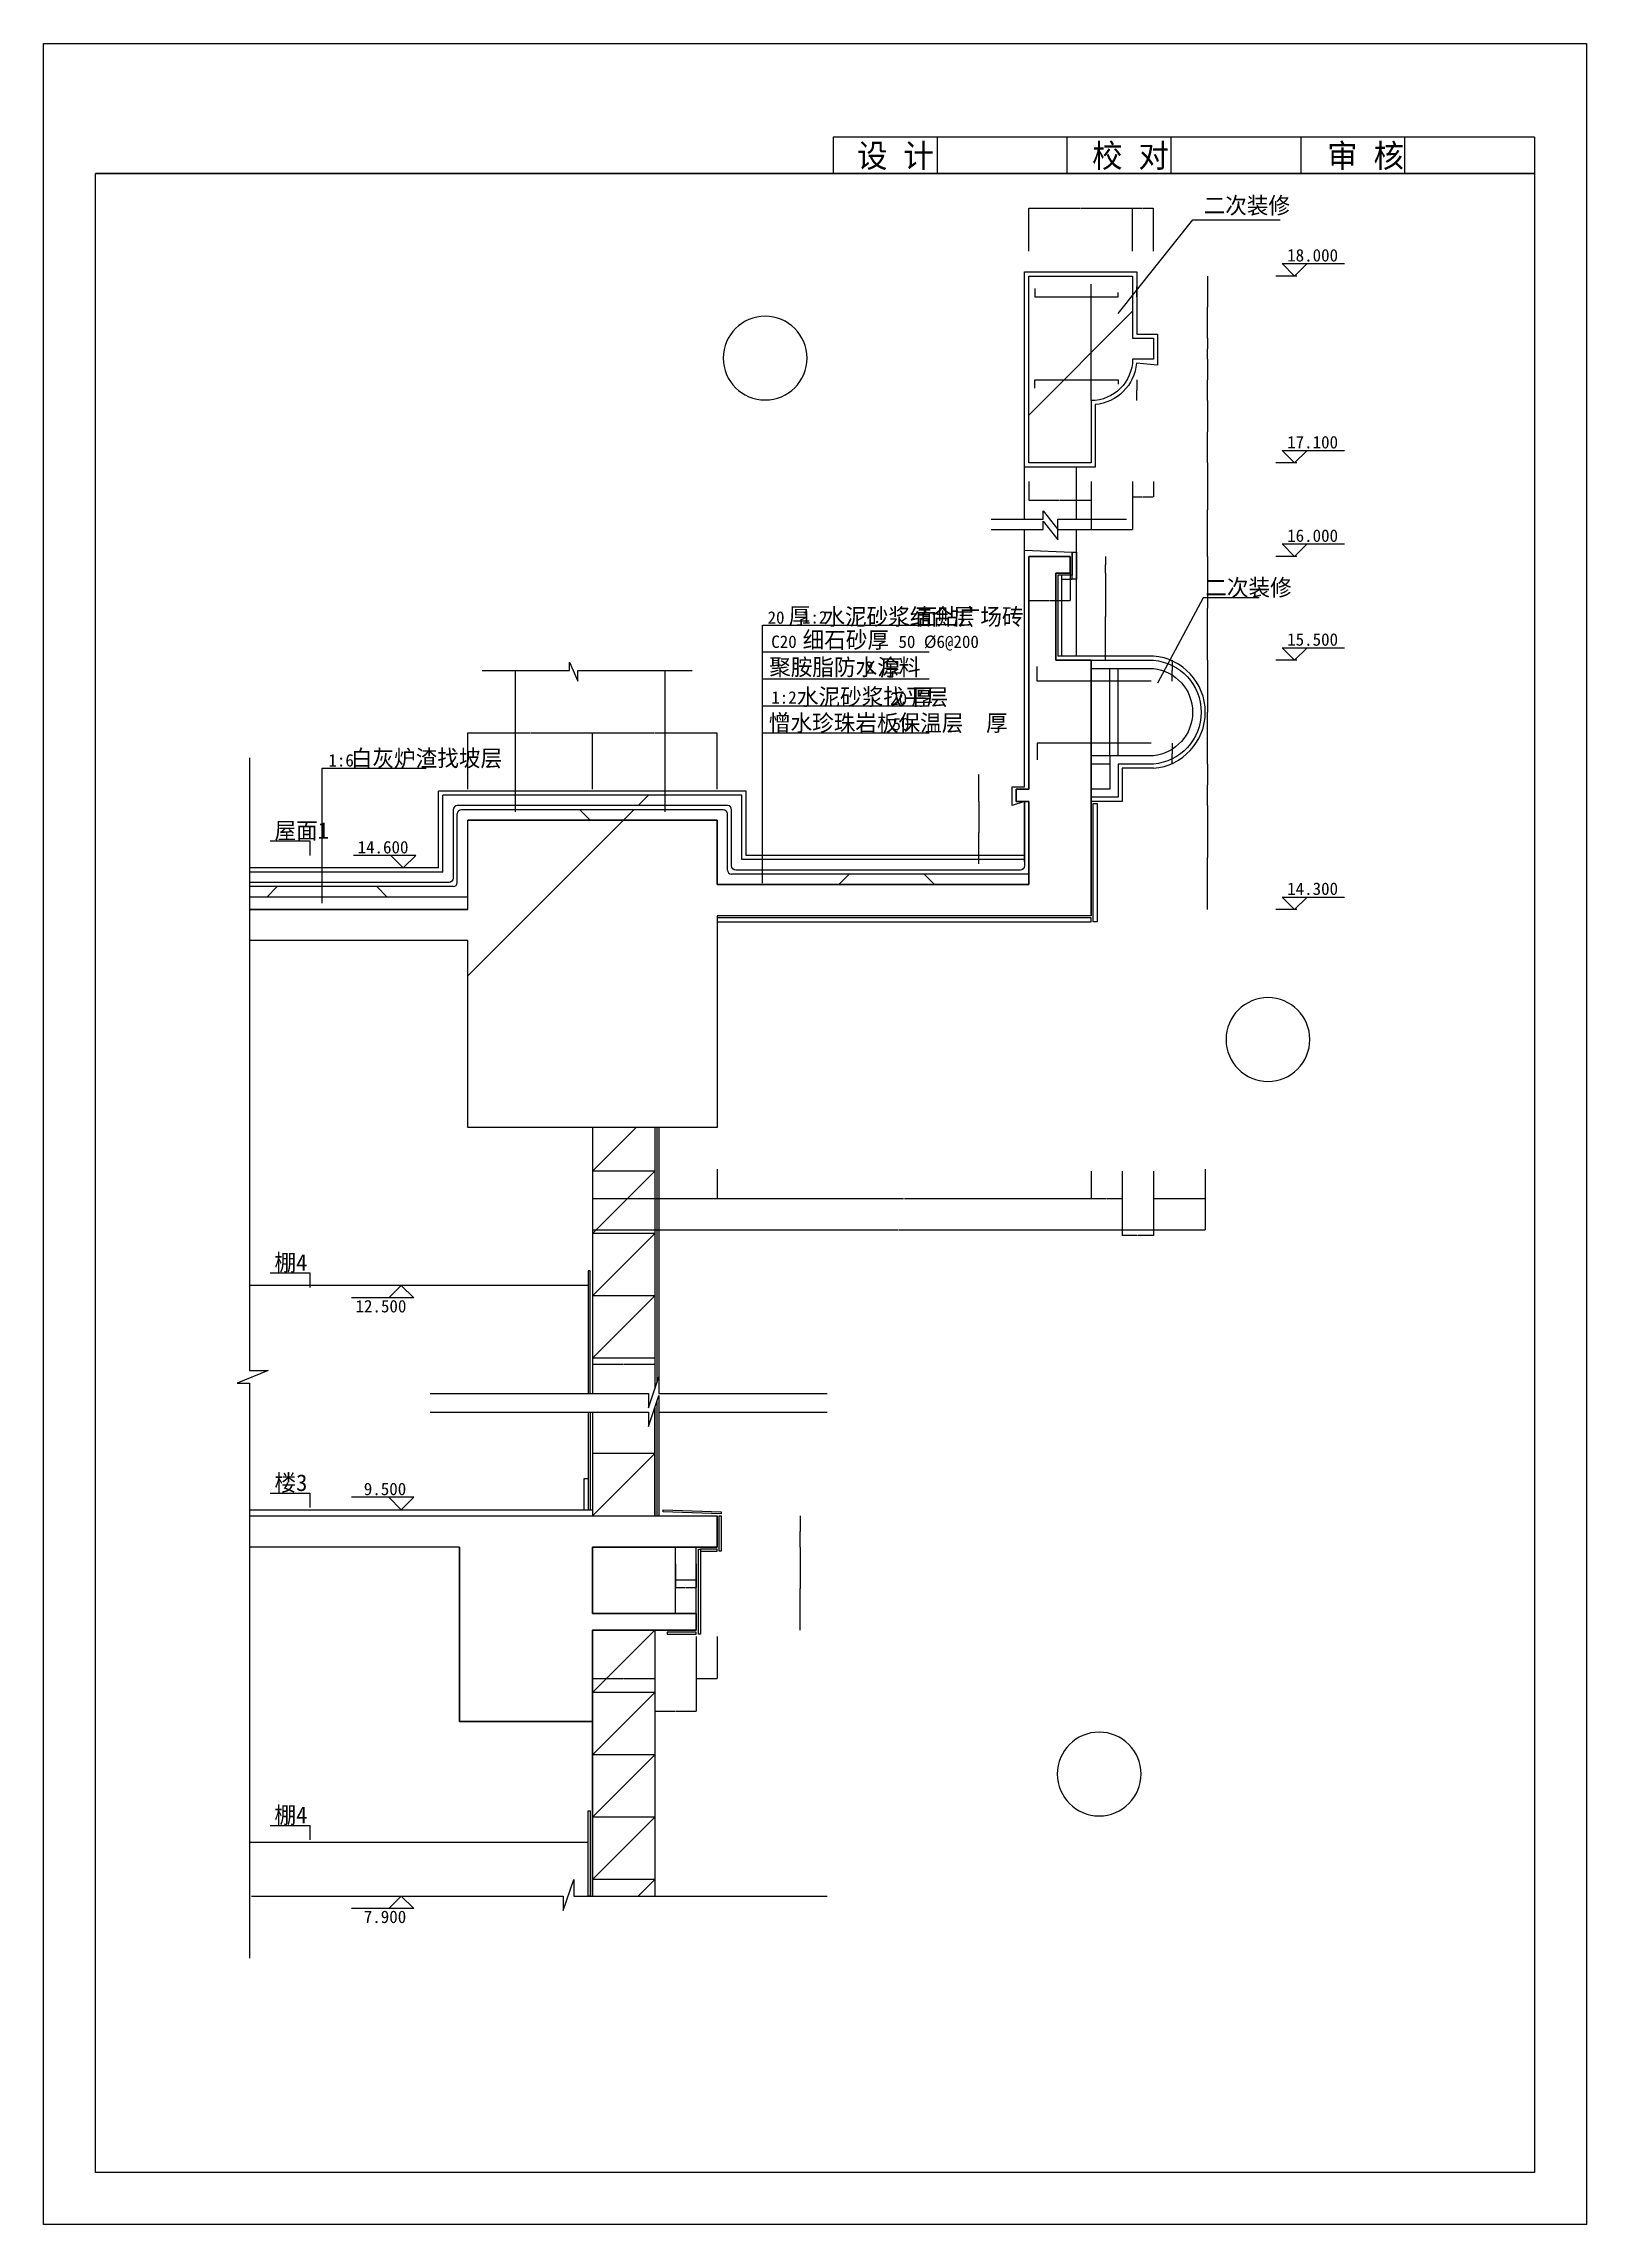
# Model space of a CAD drawing. Header units: metres. Extents: x 0 to 25594, y 0 to 38169.
# Drawn here: x 18169 to 25594, y 27669 to 38169 of the extents above; entities that cross this region are included whole.
import ezdxf

# ---------------------------------------------------------------- set-up
doc = ezdxf.new("R2010")
doc.units = ezdxf.units.M
for name, color, linetype in [('DIM', 126, 'Continuous'), ('DOOR', 4, 'Continuous'), ('HZ', 6, 'Continuous'), ('L', 65, 'Continuous'), ('PUB_TEXT', 7, 'Continuous'), ('TK', 143, 'Continuous'), ('WALL', 7, 'Continuous'), ('WALL1', 7, 'Continuous')]:
    doc.layers.add(name, color=color, linetype=linetype)
doc.dimstyles.get("Standard").update_dxf_attribs({"dimtxt": 2.5, "dimasz": 2.5, "dimexe": 1.25, "dimexo": 0.625, "dimtad": 1, "dimcen": 2.5, "dimazin": 3, "dimtfac": 1, "dimtmove": 0, "dimatfit": 3})
pattern_1 = [(45, (0, 0), (-1122.53, 1122.53), [])]

# ---------------------------------------------------------------- blocks, each defined once
blk = doc.blocks.new('B')
at = {"layer": 'DIM'}
for p, q in [((0, 0), (-200, 200)), ((-200, 200), (800, 200)), ((0, 0), (200, 200))]:
    blk.add_line(p, q, dxfattribs=at)
blk = doc.blocks.new('_INDEX1')
blk.add_lwpolyline([(-0.5, 0, 1), (0.5, 0, 1)], format="xyb", close=True)
blk = doc.blocks.new('*D28')
for p, q in [((20810, 34580), (20810, 34850)), ((20810.25, 34850), (21108.5, 34850)), ((21111.5, 34850), (21409.75, 34850)), ((21410, 34580), (21410, 34850))]:
    blk.add_line(p, q)
at = {"layer": 'Defpoints'}
for p in [(20810, 34850), (20810, 34580), (21410, 34580)]:
    blk.add_point(p, dxfattribs=at)
at = {"layer": 'L', "insert": (21110, 34850), "char_height": 1, "attachment_point": 5}
blk.add_mtext('600', dxfattribs=at)
blk = doc.blocks.new('*D29')
for p, q in [((20210, 34580), (20210, 34850)), ((20210.25, 34850), (20508.5, 34850)), ((20511.5, 34850), (20809.75, 34850)), ((20810, 34580), (20810, 34850))]:
    blk.add_line(p, q)
at = {"layer": 'Defpoints'}
for p in [(20210, 34850), (20210, 34580), (20810, 34580)]:
    blk.add_point(p, dxfattribs=at)
at = {"layer": 'L', "insert": (20510, 34850), "char_height": 1, "attachment_point": 5}
blk.add_mtext('600', dxfattribs=at)
blk = doc.blocks.new('*D30')
for p, q in [((20810, 32020), (20810, 31810)), ((21110, 32020), (21110, 31810)), ((20810.25, 31810), (20958.5, 31810)), ((20961.5, 31810), (21109.75, 31810))]:
    blk.add_line(p, q)
at = {"layer": 'Defpoints'}
for p in [(20810, 32020), (21110, 32020), (20810, 31810)]:
    blk.add_point(p, dxfattribs=at)
at = {"layer": 'L', "insert": (20960, 31810), "char_height": 1, "attachment_point": 5}
blk.add_mtext('300', dxfattribs=at)
blk = doc.blocks.new('*D31')
for p, q in [((20810, 32750), (20810, 32457.5)), ((23760, 32750), (23760, 32457.5)), ((20810.25, 32457.5), (22283, 32457.5)), ((22287, 32457.5), (23759.75, 32457.5))]:
    blk.add_line(p, q)
at = {"layer": 'Defpoints'}
for p in [(20810, 32750), (23760, 32750), (20810, 32457.5)]:
    blk.add_point(p, dxfattribs=at)
at = {"layer": 'DIM', "insert": (22285, 32457.5), "char_height": 1, "attachment_point": 5}
blk.add_mtext('2950', dxfattribs=at)
blk = doc.blocks.new('*D32')
for p, q in [((20810, 32750), (20810, 32607.5)), ((21410, 32750), (21410, 32607.5)), ((21108.5, 32607.5), (20809.75, 32607.5)), ((21410.25, 32607.5), (21111.5, 32607.5))]:
    blk.add_line(p, q)
at = {"layer": 'Defpoints'}
for p in [(20810, 32750), (21410, 32750), (21410, 32607.5)]:
    blk.add_point(p, dxfattribs=at)
at = {"layer": 'DIM', "insert": (21110, 32607.5), "char_height": 1, "attachment_point": 5}
blk.add_mtext('600', dxfattribs=at)
blk = doc.blocks.new('*D33')
for p, q in [((21410, 32740), (21410, 32607.5)), ((23210, 32740), (23210, 32607.5)), ((22308, 32607.5), (21409.75, 32607.5)), ((23210.25, 32607.5), (22312, 32607.5))]:
    blk.add_line(p, q)
at = {"layer": 'Defpoints'}
for p in [(21410, 32740), (23210, 32740), (23210, 32607.5)]:
    blk.add_point(p, dxfattribs=at)
at = {"layer": 'DIM', "insert": (22310, 32607.5), "char_height": 1, "attachment_point": 5}
blk.add_mtext('1800', dxfattribs=at)
blk = doc.blocks.new('*D34')
for p, q in [((23210, 32740), (23210, 32607.5)), ((23360, 32740), (23360, 32607.5)), ((23283.5, 32607.5), (23209.75, 32607.5)), ((23360.25, 32607.5), (23286.5, 32607.5))]:
    blk.add_line(p, q)
at = {"layer": 'Defpoints'}
for p in [(23210, 32740), (23360, 32740), (23360, 32607.5)]:
    blk.add_point(p, dxfattribs=at)
at = {"layer": 'DIM', "insert": (23285, 32607.5), "char_height": 1, "attachment_point": 5}
blk.add_mtext('150', dxfattribs=at)
blk = doc.blocks.new('*D35')
for p, q in [((23360, 32740), (23360, 32430)), ((23510, 32740), (23510, 32430)), ((23433.5, 32430), (23359.75, 32430)), ((23510.25, 32430), (23436.5, 32430))]:
    blk.add_line(p, q)
at = {"layer": 'Defpoints'}
for p in [(23360, 32740), (23510, 32740), (23510, 32430)]:
    blk.add_point(p, dxfattribs=at)
at = {"layer": 'DIM', "insert": (23435, 32430), "char_height": 1, "attachment_point": 5}
blk.add_mtext('150', dxfattribs=at)
blk = doc.blocks.new('*D36')
for p, q in [((23510, 32740), (23510, 32607.5)), ((23760, 32740), (23760, 32607.5)), ((23633.5, 32607.5), (23509.75, 32607.5)), ((23760.25, 32607.5), (23636.5, 32607.5))]:
    blk.add_line(p, q)
at = {"layer": 'Defpoints'}
for p in [(23510, 32740), (23760, 32740), (23760, 32607.5)]:
    blk.add_point(p, dxfattribs=at)
at = {"layer": 'DIM', "insert": (23635, 32607.5), "char_height": 1, "attachment_point": 5}
blk.add_mtext('250', dxfattribs=at)
blk = doc.blocks.new('*D37')
for p, q in [((23770, 34500), (23770, 34250)), ((23769.75, 34250), (23769.5, 34250)), ((23770, 34000), (23770, 34250)), ((23770, 34250), (23770, 34250)), ((23770.25, 34250), (23770.5, 34250))]:
    blk.add_line(p, q)
at = {"layer": 'Defpoints'}
for p in [(23770, 34500), (23770, 34250), (23770, 34000)]:
    blk.add_point(p, dxfattribs=at)
at = {"layer": 'DIM', "insert": (23770, 34251.125), "char_height": 1, "attachment_point": 5}
blk.add_mtext('0', dxfattribs=at)
blk = doc.blocks.new('*D38')
for p, q in [((23770, 34700), (23770, 34600)), ((23769.75, 34600), (23769.5, 34600)), ((23770, 34500), (23770, 34600)), ((23770, 34600), (23770, 34600)), ((23770.25, 34600), (23770.5, 34600))]:
    blk.add_line(p, q)
at = {"layer": 'Defpoints'}
for p in [(23770, 34700), (23770, 34600), (23770, 34500)]:
    blk.add_point(p, dxfattribs=at)
at = {"layer": 'DIM', "insert": (23770, 34601.125), "char_height": 1, "attachment_point": 5}
blk.add_mtext('0', dxfattribs=at)
blk = doc.blocks.new('*D39')
for p, q in [((23770, 35200), (23770, 34950)), ((23769.75, 34950), (23769.5, 34950)), ((23770, 34700), (23770, 34950)), ((23770, 34950), (23770, 34950)), ((23770.25, 34950), (23770.5, 34950))]:
    blk.add_line(p, q)
at = {"layer": 'Defpoints'}
for p in [(23770, 35200), (23770, 34950), (23770, 34700)]:
    blk.add_point(p, dxfattribs=at)
at = {"layer": 'DIM', "insert": (23770, 34951.125), "char_height": 1, "attachment_point": 5}
blk.add_mtext('0', dxfattribs=at)
blk = doc.blocks.new('*D40')
for p, q in [((23280, 35620), (23280, 35410)), ((23279.75, 35410), (23279.5, 35410)), ((23280, 35200), (23280, 35410)), ((23280, 35410), (23280, 35410)), ((23280.25, 35410), (23280.5, 35410))]:
    blk.add_line(p, q)
at = {"layer": 'Defpoints'}
for p in [(23280, 35620), (23280, 35410), (23280, 35200)]:
    blk.add_point(p, dxfattribs=at)
at = {"layer": 'DIM', "insert": (23280, 35411.125), "char_height": 1, "attachment_point": 5}
blk.add_mtext('0', dxfattribs=at)
blk = doc.blocks.new('*D41')
for p, q in [((23280, 35700), (23280, 35660)), ((23279.75, 35660), (23279.5, 35660)), ((23280, 35620), (23280, 35660)), ((23280, 35660), (23280, 35660)), ((23280.25, 35660), (23280.5, 35660))]:
    blk.add_line(p, q)
at = {"layer": 'Defpoints'}
for p in [(23280, 35700), (23280, 35660), (23280, 35620)]:
    blk.add_point(p, dxfattribs=at)
at = {"layer": 'DIM', "insert": (23280, 35661.125), "char_height": 1, "attachment_point": 5}
blk.add_mtext('0', dxfattribs=at)
blk = doc.blocks.new('*D42')
for p, q in [((23770, 35700), (23770, 35450)), ((23769.75, 35450), (23769.5, 35450)), ((23770, 35200), (23770, 35450)), ((23770, 35450), (23770, 35450)), ((23770.25, 35450), (23770.5, 35450))]:
    blk.add_line(p, q)
at = {"layer": 'Defpoints'}
for p in [(23770, 35700), (23770, 35450), (23770, 35200)]:
    blk.add_point(p, dxfattribs=at)
at = {"layer": 'DIM', "insert": (23770, 35451.125), "char_height": 1, "attachment_point": 5}
blk.add_mtext('0', dxfattribs=at)
blk = doc.blocks.new('*D43')
for p, q in [((23770, 36150), (23770, 35925)), ((23769.75, 35925), (23769.5, 35925)), ((23770, 35700), (23770, 35925)), ((23770, 35925), (23770, 35925)), ((23770.25, 35925), (23770.5, 35925))]:
    blk.add_line(p, q)
at = {"layer": 'Defpoints'}
for p in [(23770, 36150), (23770, 35925), (23770, 35700)]:
    blk.add_point(p, dxfattribs=at)
at = {"layer": 'DIM', "insert": (23770, 35926.125), "char_height": 1, "attachment_point": 5}
blk.add_mtext('1100', dxfattribs=at)
blk = doc.blocks.new('*D44')
for p, q in [((22910, 36060), (22910, 35970)), ((23210, 36060), (23210, 35970)), ((22910.25, 35970), (23058.5, 35970)), ((23061.5, 35970), (23209.75, 35970))]:
    blk.add_line(p, q)
at = {"layer": 'Defpoints'}
for p in [(22910, 36060), (23210, 36060), (22910, 35970)]:
    blk.add_point(p, dxfattribs=at)
at = {"layer": 'DIM', "insert": (23060, 35970), "char_height": 1, "attachment_point": 5}
blk.add_mtext('300', dxfattribs=at)
blk = doc.blocks.new('*D45')
for p, q in [((23210, 36060), (23210, 35830)), ((23410, 36060), (23410, 35830)), ((23210.25, 35830), (23308.5, 35830)), ((23311.5, 35830), (23409.75, 35830))]:
    blk.add_line(p, q)
at = {"layer": 'Defpoints'}
for p in [(23210, 36060), (23410, 36060), (23210, 35830)]:
    blk.add_point(p, dxfattribs=at)
at = {"layer": 'DIM', "insert": (23310, 35830), "char_height": 1, "attachment_point": 5}
blk.add_mtext('200', dxfattribs=at)
blk = doc.blocks.new('*D46')
for p, q in [((23410, 36060), (23410, 35987.5)), ((23510, 36060), (23510, 35987.5)), ((23410.25, 35987.5), (23458.5, 35987.5)), ((23461.5, 35987.5), (23509.75, 35987.5))]:
    blk.add_line(p, q)
at = {"layer": 'Defpoints'}
for p in [(23410, 36060), (23510, 36060), (23410, 35987.5)]:
    blk.add_point(p, dxfattribs=at)
at = {"layer": 'DIM', "insert": (23460, 35987.5), "char_height": 1, "attachment_point": 5}
blk.add_mtext('100', dxfattribs=at)
blk = doc.blocks.new('*D47')
for p, q in [((23770, 36450), (23770, 36300)), ((23769.75, 36300), (23769.5, 36300)), ((23770, 36150), (23770, 36300)), ((23770, 36300), (23770, 36300)), ((23770.25, 36300), (23770.5, 36300))]:
    blk.add_line(p, q)
at = {"layer": 'Defpoints'}
for p in [(23770, 36450), (23770, 36300), (23770, 36150)]:
    blk.add_point(p, dxfattribs=at)
at = {"layer": 'DIM', "insert": (23770, 36301.125), "char_height": 1, "attachment_point": 5}
blk.add_mtext('0', dxfattribs=at)
blk = doc.blocks.new('*D48')
for p, q in [((23770, 36650), (23770, 36550)), ((23769.75, 36550), (23769.5, 36550)), ((23770, 36450), (23770, 36550)), ((23770, 36550), (23770, 36550)), ((23770.25, 36550), (23770.5, 36550))]:
    blk.add_line(p, q)
at = {"layer": 'Defpoints'}
for p in [(23770, 36650), (23770, 36550), (23770, 36450)]:
    blk.add_point(p, dxfattribs=at)
at = {"layer": 'DIM', "insert": (23770, 36551.125), "char_height": 1, "attachment_point": 5}
blk.add_mtext('0', dxfattribs=at)
blk = doc.blocks.new('*D49')
for p, q in [((23770, 36750), (23770, 36700)), ((23769.75, 36700), (23769.5, 36700)), ((23770, 36650), (23770, 36700)), ((23770, 36700), (23770, 36700)), ((23770.25, 36700), (23770.5, 36700))]:
    blk.add_line(p, q)
at = {"layer": 'Defpoints'}
for p in [(23770, 36750), (23770, 36700), (23770, 36650)]:
    blk.add_point(p, dxfattribs=at)
at = {"layer": 'DIM', "insert": (23770, 36701.125), "char_height": 1, "attachment_point": 5}
blk.add_mtext('0', dxfattribs=at)
blk = doc.blocks.new('*D50')
for p, q in [((23770, 37050), (23770, 36900)), ((23769.75, 36900), (23769.5, 36900)), ((23770, 36750), (23770, 36900)), ((23770, 36900), (23770, 36900)), ((23770.25, 36900), (23770.5, 36900))]:
    blk.add_line(p, q)
at = {"layer": 'Defpoints'}
for p in [(23770, 37050), (23770, 36900), (23770, 36750)]:
    blk.add_point(p, dxfattribs=at)
at = {"layer": 'DIM', "insert": (23770, 36901.125), "char_height": 1, "attachment_point": 5}
blk.add_mtext('0', dxfattribs=at)
blk = doc.blocks.new('*D52')
for p, q in [((23410, 37170), (23410, 37377.5)), ((23410.25, 37377.5), (23458.5, 37377.5)), ((23461.5, 37377.5), (23509.75, 37377.5)), ((23510, 37170), (23510, 37377.5))]:
    blk.add_line(p, q)
at = {"layer": 'Defpoints'}
for p in [(23410, 37377.5), (23410, 37170), (23510, 37170)]:
    blk.add_point(p, dxfattribs=at)
at = {"layer": 'DIM', "insert": (23460, 37377.5), "char_height": 1, "attachment_point": 5}
blk.add_mtext('100', dxfattribs=at)
blk = doc.blocks.new('*D53')
for p, q in [((22910, 37170), (22910, 37377.5)), ((22910.25, 37377.5), (23158.5, 37377.5)), ((23161.5, 37377.5), (23409.75, 37377.5)), ((23410, 37170), (23410, 37377.5))]:
    blk.add_line(p, q)
at = {"layer": 'Defpoints'}
for p in [(22910, 37377.5), (22910, 37170), (23410, 37170)]:
    blk.add_point(p, dxfattribs=at)
at = {"layer": 'DIM', "insert": (23160, 37377.5), "char_height": 1, "attachment_point": 5}
blk.add_mtext('500', dxfattribs=at)
blk = doc.blocks.new('*D56')
for p, q in [((22910, 35700), (22910, 35487.5)), ((23110, 35700), (23110, 35487.5)), ((22910.25, 35487.5), (23008.5, 35487.5)), ((23011.5, 35487.5), (23109.75, 35487.5))]:
    blk.add_line(p, q)
at = {"layer": 'Defpoints'}
for p in [(22910, 35700), (23110, 35700), (22910, 35487.5)]:
    blk.add_point(p, dxfattribs=at)
at = {"layer": 'DIM', "insert": (23010, 35487.5), "char_height": 1, "attachment_point": 5}
blk.add_mtext('200', dxfattribs=at)
blk = doc.blocks.new('*D57')
for p, q in [((22670, 34520), (22670, 34370)), ((22669.75, 34370), (22669.5, 34370)), ((22670, 34220), (22670, 34370)), ((22670, 34370), (22670, 34370)), ((22670.25, 34370), (22670.5, 34370))]:
    blk.add_line(p, q)
at = {"layer": 'Defpoints'}
for p in [(22670, 34520), (22670, 34370), (22670, 34220)]:
    blk.add_point(p, dxfattribs=at)
at = {"layer": 'DIM', "insert": (22670, 34371.125), "char_height": 1, "attachment_point": 5}
blk.add_mtext('0', dxfattribs=at)
blk = doc.blocks.new('*D58')
for p, q in [((22669.75, 34650), (22669.5, 34650)), ((22670, 34520), (22670, 34650)), ((22670, 34580), (22670, 34650)), ((22670, 34650), (22670, 34650)), ((22670.25, 34650), (22670.5, 34650))]:
    blk.add_line(p, q)
at = {"layer": 'Defpoints'}
for p in [(22670, 34650), (22670, 34580), (22670, 34520)]:
    blk.add_point(p, dxfattribs=at)
at = {"layer": 'DIM', "insert": (22670, 34651.125), "char_height": 1, "attachment_point": 5}
blk.add_mtext('0', dxfattribs=at)
blk = doc.blocks.new('*D61')
for p, q in [((21810, 31080), (21810, 31005)), ((21809.75, 31005), (21809.5, 31005)), ((21810, 30930), (21810, 31005)), ((21810, 31005), (21810, 31005)), ((21810.25, 31005), (21810.5, 31005))]:
    blk.add_line(p, q)
at = {"layer": 'Defpoints'}
for p in [(21810, 31080), (21810, 31005), (21810, 30930)]:
    blk.add_point(p, dxfattribs=at)
at = {"layer": 'DIM', "insert": (21810, 31006.125), "char_height": 1, "attachment_point": 5}
blk.add_mtext('0', dxfattribs=at)
blk = doc.blocks.new('*D62')
for p, q in [((21810, 30930), (21810, 30730)), ((21809.75, 30730), (21809.5, 30730)), ((21810, 30530), (21810, 30730)), ((21810, 30730), (21810, 30730)), ((21810.25, 30730), (21810.5, 30730))]:
    blk.add_line(p, q)
at = {"layer": 'Defpoints'}
for p in [(21810, 30930), (21810, 30730), (21810, 30530)]:
    blk.add_point(p, dxfattribs=at)
at = {"layer": 'DIM', "insert": (21810, 30731.125), "char_height": 1, "attachment_point": 5}
blk.add_mtext('0', dxfattribs=at)
blk = doc.blocks.new('*D63')
for p, q in [((20810, 30500), (20810, 30297.5)), ((21110, 30500), (21110, 30297.5)), ((20810.25, 30297.5), (20958.5, 30297.5)), ((20961.5, 30297.5), (21109.75, 30297.5))]:
    blk.add_line(p, q)
at = {"layer": 'Defpoints'}
for p in [(20810, 30500), (21110, 30500), (20810, 30297.5)]:
    blk.add_point(p, dxfattribs=at)
at = {"layer": 'DIM', "insert": (20960, 30297.5), "char_height": 1, "attachment_point": 5}
blk.add_mtext('300', dxfattribs=at)
blk = doc.blocks.new('*D64')
for p, q in [((21110, 30500), (21110, 30140)), ((21310, 30500), (21310, 30140)), ((21110.25, 30140), (21208.5, 30140)), ((21211.5, 30140), (21309.75, 30140))]:
    blk.add_line(p, q)
at = {"layer": 'Defpoints'}
for p in [(21110, 30500), (21310, 30500), (21110, 30140)]:
    blk.add_point(p, dxfattribs=at)
at = {"layer": 'DIM', "insert": (21210, 30140), "char_height": 1, "attachment_point": 5}
blk.add_mtext('200', dxfattribs=at)
blk = doc.blocks.new('*D65')
for p, q in [((21310, 30500), (21310, 30297.5)), ((21410, 30500), (21410, 30297.5)), ((21310.25, 30297.5), (21358.5, 30297.5)), ((21361.5, 30297.5), (21409.75, 30297.5))]:
    blk.add_line(p, q)
at = {"layer": 'Defpoints'}
for p in [(21310, 30500), (21410, 30500), (21310, 30297.5)]:
    blk.add_point(p, dxfattribs=at)
at = {"layer": 'DIM', "insert": (21360, 30297.5), "char_height": 1, "attachment_point": 5}
blk.add_mtext('100', dxfattribs=at)
blk = doc.blocks.new('*D112')
for p, q in [((23429.75, 37000), (23429.5, 37000)), ((23430, 37050), (23430, 37000)), ((23430, 36950), (23430, 37000)), ((23430, 37000), (23430, 37000)), ((23430.25, 37000), (23430.5, 37000))]:
    blk.add_line(p, q)
at = {"layer": 'Defpoints'}
for p in [(23430, 37050), (23430, 37000), (23430, 36950)]:
    blk.add_point(p, dxfattribs=at)
at = {"layer": 'DIM', "insert": (23430, 37001.125), "char_height": 1, "attachment_point": 5}
blk.add_mtext('0', dxfattribs=at)
blk = doc.blocks.new('*D113')
for p, q in [((23430, 36550), (23430, 36500)), ((23429.75, 36500), (23429.5, 36500)), ((23430, 36450), (23430, 36500)), ((23430, 36500), (23430, 36500)), ((23430.25, 36500), (23430.5, 36500))]:
    blk.add_line(p, q)
at = {"layer": 'Defpoints'}
for p in [(23430, 36550), (23430, 36500), (23430, 36450)]:
    blk.add_point(p, dxfattribs=at)
at = {"layer": 'DIM', "insert": (23430, 36501.125), "char_height": 1, "attachment_point": 5}
blk.add_mtext('0', dxfattribs=at)
blk = doc.blocks.new('*D114')
for p, q in [((23600, 35200), (23600, 35150)), ((23599.75, 35150), (23599.5, 35150)), ((23600, 35100), (23600, 35150)), ((23600, 35150), (23600, 35150)), ((23600.25, 35150), (23600.5, 35150))]:
    blk.add_line(p, q)
at = {"layer": 'Defpoints'}
for p in [(23600, 35200), (23600, 35150), (23600, 35100)]:
    blk.add_point(p, dxfattribs=at)
at = {"layer": 'DIM', "insert": (23600, 35151.125), "char_height": 1, "attachment_point": 5}
blk.add_mtext('0', dxfattribs=at)
blk = doc.blocks.new('*D115')
for p, q in [((23600, 34800), (23600, 34750)), ((23599.75, 34750), (23599.5, 34750)), ((23600, 34700), (23600, 34750)), ((23600, 34750), (23600, 34750)), ((23600.25, 34750), (23600.5, 34750))]:
    blk.add_line(p, q)
at = {"layer": 'Defpoints'}
for p in [(23600, 34800), (23600, 34750), (23600, 34700)]:
    blk.add_point(p, dxfattribs=at)
at = {"layer": 'DIM', "insert": (23600, 34751.125), "char_height": 1, "attachment_point": 5}
blk.add_mtext('0', dxfattribs=at)
blk = doc.blocks.new('*D121')
for p, q in [((21309.75, 30570), (21309.5, 30570)), ((21310, 30610), (21310, 30570)), ((21310, 30530), (21310, 30570)), ((21310, 30570), (21310, 30570)), ((21310.25, 30570), (21310.5, 30570))]:
    blk.add_line(p, q)
at = {"layer": 'Defpoints'}
for p in [(21310, 30610), (21310, 30570), (21310, 30530)]:
    blk.add_point(p, dxfattribs=at)
at = {"layer": 'DIM', "insert": (21310, 30571.125), "char_height": 1, "attachment_point": 5}
blk.add_mtext('0', dxfattribs=at)
blk = doc.blocks.new('*D124')
for p, q in [((21210, 30850), (21210, 30735)), ((21310, 30850), (21310, 30735)), ((21210.25, 30735), (21258.5, 30735)), ((21261.5, 30735), (21309.75, 30735))]:
    blk.add_line(p, q)
at = {"layer": 'Defpoints'}
for p in [(21210, 30850), (21310, 30850), (21210, 30735)]:
    blk.add_point(p, dxfattribs=at)
at = {"layer": 'DIM', "insert": (21260, 30735), "char_height": 1, "attachment_point": 5}
blk.add_mtext('100', dxfattribs=at)

msp = doc.modelspace()

# ---------------------------------------------------------------- hatches: boundary and pattern name
at = {"layer": 'DOOR'}
h = msp.add_hatch(dxfattribs=at)
h.set_pattern_fill('ANSI31', scale=1500)
h.paths.add_polyline_path([(23410, 37050), (22910, 37050), (22910, 36150), (23210, 36150), (23210, 36450, 0.41), (23410, 36650), (23510, 36650), (23510, 36750), (23410, 36750)])
h = msp.add_hatch(dxfattribs=at)
h.set_pattern_fill('AR-CONC', scale=80)
h.paths.add_polyline_path([(23410, 36650), (23510, 36650), (23510, 36750), (23410, 36750), (23410, 37050), (22910, 37050), (22910, 36150), (23210, 36150), (23210, 36450, 0.41)])
h = msp.add_hatch(dxfattribs=at)
h.set_pattern_fill('ANSI31', scale=1500)
h.paths.add_polyline_path([(21410, 33970), (23210, 33970), (23210, 35200), (23040, 35200), (23040, 35620), (23110, 35620), (23110, 35700), (22910, 35700), (22910, 34580), (22850, 34580), (22850, 34520), (22910, 34520), (22910, 34120), (21410, 34120), (21410, 34430), (20210, 34430), (20210, 34000), (19160, 34000), (19160, 33850), (20210, 33850), (20210, 32950), (21410, 32950)])
h = msp.add_hatch(dxfattribs=at)
h.set_pattern_fill('AR-CONC', scale=80)
h.paths.add_polyline_path([(23210, 35200), (23040, 35200), (23040, 35620), (23110, 35620), (23110, 35700), (22910, 35700), (22910, 34580), (22850, 34580), (22850, 34520), (22910, 34520), (22910, 34120), (21410, 34120), (21410, 34430), (20210, 34430), (20210, 34000), (19160, 34000), (19160, 33850), (20210, 33850), (20210, 32950), (21410, 32950), (21410, 33970), (23210, 33970)])
h = msp.add_hatch(dxfattribs=at)
h.set_pattern_fill('AN31C', scale=500)
h.set_pattern_definition(pattern_1)
h.paths.add_polyline_path([(20140, 34150), (20140, 34480, -0.41), (20160, 34500), (20440, 34500), (20440, 34550), (20090, 34550), (20090, 34180), (19160, 34180), (19160, 34130), (20120, 34130, 0.41)])
h = msp.add_hatch(dxfattribs=at)
h.set_pattern_fill('AN31C', scale=500)
h.set_pattern_definition(pattern_1)
h.paths.add_polyline_path([(22930, 34210), (22930, 34240), (21528.15, 34240), (21528.15, 34190), (22910, 34190, 0.41)])
h.paths.add_polyline_path([(21528.15, 34550), (21160, 34550), (21160, 34500), (21460, 34500, -0.41), (21480, 34480), (21480, 34210, 0.41), (21500, 34190), (21528.15, 34190)])
h.paths.add_polyline_path([(21160, 34550), (20440, 34550), (20440, 34500), (21160, 34500)])
h = msp.add_hatch(dxfattribs=at)
h.set_pattern_fill('ANSI37', scale=300)
h.paths.add_polyline_path([(21460, 34460, 0.41), (21440, 34480), (20180, 34480, 0.41), (20160, 34460), (20160, 34130), (20160, 34060), (20210, 34060), (20210, 34430), (21410, 34430), (21410, 34120), (21528.15, 34120), (21528.15, 34170), (21480, 34170, -0.41), (21460, 34190)])
h = msp.add_hatch(dxfattribs=at)
h.set_pattern_fill('ANSI37', scale=300)
h.paths.add_polyline_path([(20160, 34130, -0.41), (20140, 34110), (19160, 34110), (19160, 34060), (20160, 34060)])
h = msp.add_hatch(dxfattribs=at)
h.set_pattern_fill('ANSI37', scale=300)
h.paths.add_polyline_path([(22950, 34170), (21528.15, 34170), (21528.15, 34120), (22950, 34120)])
h = msp.add_hatch(dxfattribs=at)
h.set_pattern_fill('ANSI31', scale=1500)
h.paths.add_polyline_path([(19160, 31080), (19160, 30930), (20170, 30930), (20170, 30090), (20810, 30090), (20810, 30530), (21110, 30530), (21310, 30530), (21310, 30610), (20810, 30610), (20810, 30930), (21410, 30930), (21410, 31080)])
h = msp.add_hatch(dxfattribs=at)
h.set_pattern_fill('AR-CONC', scale=80)
h.paths.add_polyline_path([(19160, 31080), (19160, 30930), (20170, 30930), (20170, 30090), (20810, 30090), (20810, 30530), (21110, 30530), (21310, 30530), (21310, 30610), (20810, 30610), (20810, 30930), (21410, 30930), (21410, 31080)])

# ---------------------------------------------------------------- linework, layer by layer
at = {"layer": 'DIM'}
for p, q in [((23340, 36870), (23700, 37320)), ((23700, 37320), (24120, 37320)), ((24200, 37050), (24100, 37050)), ((24200, 36150), (24100, 36150)), ((24200, 35700), (24100, 35700)), ((22430.94, 35239.49), (21628.15, 35239.49)), ((24200, 35200), (24100, 35200)), ((22430.94, 35109.49), (21628.15, 35109.49)), ((22430.94, 34979.49), (21628.15, 34979.49)), ((22430.94, 34849.49), (21628.15, 34849.49)), ((19510, 34680), (20010, 34680)), ((19510, 34030), (19510, 34680)), ((24200, 34000), (24100, 34000))]:
    msp.add_line(p, q, dxfattribs=at)
msp.add_lwpolyline([(22910, 37050), (23410, 37050), (23410, 36750), (23510, 36750), (23510, 36650), (23410, 36650, -0.41), (23210, 36450), (23210, 36150), (22910, 36150)], format="xyb", close=True, dxfattribs=at)
for points in [[(22910, 35700), (23110, 35700), (23110, 35620), (23040, 35620), (23040, 35200), (23210, 35200), (23210, 33970), (21410, 33970), (21410, 32950), (20210, 32950), (20210, 33850), (19160, 33850)], [(19160, 34000), (20210, 34000), (20210, 34430), (21410, 34430), (21410, 34120), (22910, 34120), (22910, 34520), (22850, 34520), (22850, 34580), (22910, 34580), (22910, 35700)], [(21628.15, 34126.68), (21628.15, 35369.49), (22438.15, 35369.49)], [(23500, 35100), (22950, 35100), (22950, 35170)], [(23500, 34800), (22950, 34800), (22950, 34720)], [(20810, 31580), (20810, 31080)], [(21110, 31080), (21110, 31600)], [(19160, 31080), (21410, 31080), (21410, 30930), (20810, 30930), (20810, 30610), (21310, 30610), (21310, 30530), (20810, 30530), (20810, 30090), (20170, 30090), (20170, 30930), (19160, 30930)], [(21110, 30530), (21110, 29250)], [(20810, 30090), (20810, 29250)]]:
    msp.add_lwpolyline(points, dxfattribs=at)
at = {"layer": 'DOOR'}
for points in [[(22940, 36990), (22940, 36950), (23340, 36950), (23340, 36970)], [(23210, 36450), (23210, 37010)], [(22940, 36510), (22940, 36550), (23340, 36550), (23340, 36530)]]:
    msp.add_lwpolyline(points, dxfattribs=at)
at = {"layer": 'HZ'}
msp.add_lwpolyline([(24020, 35500), (23750, 35500), (23530, 35090)], dxfattribs=at)
at = {"layer": 'L'}
for p, q in [((22890, 35880), (22890, 36500)), ((23140, 35880), (23140, 36130)), ((22890, 35730), (22890, 35830)), ((23140, 35220), (23140, 35830)), ((22890, 34590), (22890, 35730)), ((22890, 35730), (23120, 35720)), ((23120, 35720), (23120, 35610)), ((23120, 35610), (23050, 35610)), ((23050, 35610), (23050, 35220)), ((23510, 35220), (23050, 35220)), ((20440, 34470), (20440, 35150)), ((21160, 34470), (21160, 35150)), ((23300, 34740), (23300, 35160)), ((23340, 34740), (23340, 35160)), ((23300, 34740), (23210, 34740)), ((23300, 34700), (23210, 34700)), ((23360, 34680), (23360, 34520)), ((23510, 34680), (23360, 34680)), ((22830, 34500), (22830, 34590)), ((22830, 34590), (22890, 34590)), ((22890, 34520), (22830, 34500)), ((22890, 34230), (22890, 34520)), ((23360, 34520), (23210, 34520)), ((21410, 33960), (21410, 33960)), ((21020, 32950), (20810, 32740)), ((21120, 32950), (21120, 31720)), ((21130, 32950), (21130, 31670)), ((21110, 32740), (20810, 32740)), ((21110, 32740), (20810, 32440)), ((21110, 32440), (20810, 32440)), ((21110, 32440), (20810, 32140)), ((20790, 32260), (20790, 31670)), ((20800, 32260), (20790, 32260)), ((20800, 31670), (20800, 32260)), ((20790, 32190), (19160, 32190)), ((21110, 32140), (20810, 31840)), ((21110, 32140), (20810, 32140)), ((21110, 31840), (20810, 31840)), ((21120, 31630), (21120, 31080)), ((20790, 31580), (20790, 31110)), ((20800, 31580), (20800, 31110)), ((21130, 31580), (21130, 31080)), ((21110, 31380), (20810, 31380)), ((21110, 31380), (20810, 31080)), ((20770, 31110), (20770, 31260)), ((20770, 31260), (20790, 31260)), ((19160, 31110), (20810, 31110)), ((21110, 30530), (20810, 30230)), ((21110, 30530), (20810, 30530)), ((21110, 30230), (20810, 30230)), ((21110, 30230), (20810, 29930)), ((21110, 30230), (20810, 30230)), ((21110, 29930), (20810, 29630)), ((21110, 29930), (20810, 29930)), ((21110, 29630), (20810, 29330)), ((21110, 29630), (20810, 29630)), ((19160, 29510), (20790, 29510)), ((21110, 29330), (20810, 29330)), ((21110, 29330), (21030, 29250))]:
    msp.add_line(p, q, dxfattribs=at)
msp.add_lwpolyline([(22890, 36130), (22890, 37070), (23430, 37070), (23430, 36770), (23530, 36770), (23530, 36620), (23429.09, 36630, -0.36), (23230, 36430.91), (23230, 36130)], format="xyb", close=True, dxfattribs=at)
for points in [[(22730, 35880), (22980, 35880), (22980, 35920), (23050, 35830), (23050, 35880), (23380, 35880)], [(22730, 35830), (22980, 35830), (22980, 35870), (23050, 35780), (23050, 35830), (23380, 35830)], [(23070, 35220), (23070, 35610)], [(23070, 35590), (23120, 35590)], [(20280, 35150), (20700, 35150), (20700, 35190), (20740, 35100), (20740, 35150), (21290, 35150)], [(19160, 34730), (19160, 31780), (19250, 31780), (19100, 31720), (19160, 31720), (19160, 28950)], [(19260, 34330), (19450, 34330), (19450, 34260)], [(19260, 32250), (19450, 32250), (19450, 32180)], [(20030, 31670), (21080, 31670), (21080, 31600), (21130, 31750), (21130, 31670), (21940, 31670)], [(20030, 31580), (21080, 31580), (21080, 31510), (21130, 31660), (21130, 31580), (21940, 31580)], [(19260, 31190), (19450, 31190), (19450, 31120)], [(19260, 29590), (19450, 29590), (19450, 29520)], [(19170, 29250), (20670, 29250), (20670, 29180), (20720, 29330), (20720, 29250), (21940, 29250)]]:
    msp.add_lwpolyline(points, dxfattribs=at)
for points in [[(23120, 35590), (23120, 35720), (23140, 35720), (23140, 35590)], [(23220, 34510), (23240, 34510), (23240, 33940), (23220, 33940)], [(23210, 33960), (21410, 33960), (21410, 33940), (23210, 33940)], [(21150, 31110), (21430, 31100), (21430, 31090), (21150, 31100)], [(21420, 31080), (21430, 31080), (21430, 30910), (21420, 30910)], [(21320, 30920), (21330, 30920), (21330, 30510), (21320, 30510)], [(21410, 30920), (21330, 30920), (21330, 30910), (21410, 30910)], [(21310, 30520), (21170, 30520), (21170, 30510), (21310, 30510)], [(20790, 29660), (20800, 29660), (20800, 29250), (20790, 29250)]]:
    msp.add_lwpolyline(points, close=True, dxfattribs=at)
for points in [[(23050, 35200), (23510, 35200, -0.92), (23510, 34700), (23340, 34700), (23340, 34540), (23210, 34540)], [(23210, 35160), (23510, 35160, -0.9), (23510, 34740), (23300, 34740), (23300, 34580), (23210, 34580)]]:
    msp.add_lwpolyline(points, format="xyb", dxfattribs=at)
msp.add_arc((23489.2, 34950), 270.8, 274.41, 85.59, dxfattribs=at)
at = {"layer": 'TK'}
for p, q in [((25344, 37719), (21969, 37719)), ((21969, 37719), (21969, 37544)), ((22469, 37719), (22469, 37544)), ((23094, 37719), (23094, 37544)), ((23594, 37719), (23594, 37544)), ((24219, 37719), (24219, 37544)), ((24719, 37719), (24719, 37544)), ((25344, 37719), (25344, 37544)), ((25344, 37544), (18419, 37544))]:
    msp.add_line(p, q, dxfattribs=at)
for points in [[(18169, 38169), (25594, 38169), (25594, 27669), (18169, 27669)], [(18419, 37544), (25344, 37544), (25344, 27919), (18419, 27919)]]:
    msp.add_lwpolyline(points, close=True, dxfattribs=at)
msp.add_lwpolyline([(25344, 37544), (25344, 27919), (18419, 27919), (18419, 37544), (25344, 37544)], dxfattribs=at)
at = {"layer": 'WALL'}
for p, q in [((22910, 35700), (22910, 34580)), ((23110, 35700), (22910, 35700)), ((23110, 35620), (23110, 35700)), ((23040, 35620), (23110, 35620)), ((23040, 35200), (23040, 35620)), ((23210, 35200), (23040, 35200)), ((23210, 33970), (23210, 35200)), ((21550, 34570), (20070, 34570)), ((20070, 34200), (20070, 34570)), ((21530, 34550), (20090, 34550)), ((20090, 34180), (20090, 34550)), ((21530, 34240), (21530, 34550)), ((21550, 34260), (21550, 34570)), ((22910, 34580), (22850, 34580)), ((22850, 34580), (22850, 34520)), ((20160, 34130), (20160, 34460)), ((21440, 34480), (20180, 34480)), ((21460, 34190), (21460, 34460)), ((22850, 34520), (22910, 34520)), ((22910, 34520), (22910, 34120)), ((20210, 34000), (20210, 34430)), ((21410, 34430), (20210, 34430)), ((21410, 34120), (21410, 34430)), ((22890, 34240), (21530, 34240)), ((22890, 34260), (21550, 34260)), ((20070, 34200), (19160, 34200)), ((20090, 34180), (19160, 34180)), ((22910, 34170), (21480, 34170)), ((20140, 34110), (19160, 34110)), ((20210, 34060), (19160, 34060)), ((22910, 34120), (21410, 34120)), ((20210, 34000), (19160, 34000)), ((21410, 33970), (21410, 32950)), ((23210, 33970), (21410, 33970)), ((20210, 33850), (19160, 33850)), ((20210, 32950), (20210, 33850)), ((21410, 32950), (20210, 32950)), ((20810, 32950), (20810, 31670)), ((21110, 32950), (21110, 31690)), ((20810, 31580), (20810, 31080)), ((21110, 31600), (21110, 31080)), ((21310, 30770), (21210, 30770))]:
    msp.add_line(p, q, dxfattribs=at)
msp.add_lwpolyline([(22910, 36150), (22910, 37050), (23410, 37050), (23410, 36750), (23510, 36750), (23510, 36650), (23410, 36650, -0.41), (23210, 36450), (23210, 36150)], format="xyb", close=True, dxfattribs=at)
msp.add_lwpolyline([(22890, 34520), (22890, 34210, -0.41), (22870, 34190), (21500, 34190, -0.41), (21480, 34210), (21480, 34480, 0.41), (21460, 34500), (20160, 34500, 0.41), (20140, 34480), (20140, 34150, -0.41), (20120, 34130), (19160, 34130)], format="xyb", dxfattribs=at)
for centre, start, end in [((20180, 34460), 90, 180), ((21440, 34460), 0, 90), ((20140, 34130), 270, 0), ((21480, 34190), 180, 270)]:
    msp.add_arc(centre, 20, start, end, dxfattribs=at)
at = {"layer": 'WALL1'}
for p, q in [((21410, 30930), (21410, 31080)), ((20170, 30930), (20170, 30090)), ((21210, 30610), (21210, 30930)), ((21310, 30610), (21310, 30930)), ((21310, 30610), (20810, 30610)), ((21310, 30530), (21310, 30610)), ((20810, 30530), (21310, 30530)), ((21110, 30530), (21110, 29250)), ((20170, 30090), (20810, 30090))]:
    msp.add_line(p, q, dxfattribs=at)
for points in [[(19160, 31080), (21410, 31080)], [(20170, 30930), (19160, 30930)], [(20810, 30930), (21410, 30930)], [(20810, 30610), (20810, 30930)], [(20810, 29250), (20810, 30530)]]:
    msp.add_lwpolyline(points, dxfattribs=at)

# ---------------------------------------------------------------- block references
at = {"layer": 'DIM', "yscale": 0.3, "zscale": 0.3}
for p, xscale in [((24190, 37050), 0.3), ((24190, 36150), 0.3), ((24190, 35700), 0.3), ((24190, 35200), 0.3), ((19900, 34200), -0.3), ((24190, 34000), 0.3), ((19890, 31110), -0.3)]:
    msp.add_blockref('B', p, dxfattribs=dict(at, xscale=xscale))
at = {"layer": 'DIM', "xscale": 0.3, "yscale": 0.3, "zscale": 0.3, "rotation": 180}
msp.add_blockref('B', (19890, 32190), dxfattribs=at)
at = {"layer": 'L', "xscale": 0.3, "yscale": 0.3, "zscale": 0.3, "rotation": 180}
msp.add_blockref('B', (19890, 29250), dxfattribs=at)
at = {"layer": 'PUB_TEXT', "xscale": 403.2, "yscale": 403.2, "zscale": 403.2}
for p in [(21641.6, 36654.82), (24061.6, 33373.86), (23249.18, 29837.44)]:
    msp.add_blockref('_INDEX1', p, dxfattribs=at)

# ---------------------------------------------------------------- texts
at = {"layer": 'DIM'}
for s, p in [('20', (21653.18, 35375.68)), ('1:2', (21818.47, 35376.9)), ('.', (22160.31, 35379.88)), ('C20            50 %%c6@200', (21670.88, 35259.17)), ('2', (22123.18, 35135.16)), ('1:2', (21670.83, 34990.77)), ('20', (22243.18, 34985.16)), ('50', (22254.5, 34862.73)), ('1:6', (19539.7, 34688.36))]:
    msp.add_text(s, height=60, dxfattribs=at).set_placement(p)
at = {"layer": 'HZ'}
for s, p in [('二次装修', (23751.93, 37349.88)), ('二次装修', (23760, 35510.2)), ('厚', (21754.68, 35374.26)), ('水泥砂浆结合层', (21921.93, 35369.88)), ('面贴广场砖', (22365.26, 35369.88)), ('细石砂厚', (21821.93, 35258.15)), ('聚胺脂防水涂料', (21660.88, 35127.13)), ('厚', (22194.68, 35123.75)), ('水泥砂浆找平层', (21794.29, 34983.75)), ('厚', (22344.68, 34983.75)), ('憎水珍珠岩板保温层  厚', (21659.7, 34858.36)), ('白灰炉渣找坡层', (19647.41, 34688.36)), ('屋面1', (19280, 34340.2)), ('棚4', (19280, 32260.2)), ('楼3', (19280, 31200.2)), ('棚4', (19280, 29600.2))]:
    msp.add_text(s, height=80, dxfattribs=at).set_placement(p)
at = {"layer": 'L'}
for s, p in [('18.000', (24154, 37120)), ('17.100', (24154, 36220)), ('16.000', (24154, 35770)), ('15.500', (24154, 35270)), ('14.600', (19680, 34270)), ('14.300', (24154, 34070)), ('12.500', (19670, 32060)), ('9.500', (19710, 31180)), ('7.900', (19710, 29120))]:
    msp.add_text(s, height=60, dxfattribs=at).set_placement(p)
at = {"layer": 'TK'}
for s, p in [('设 计', (22084.13, 37573.06)), ('校 对', (23215.39, 37573.06)), ('审 核', (24346.65, 37573.06))]:
    msp.add_text(s, height=112.5, dxfattribs=at).set_placement(p)

# ---------------------------------------------------------------- dimensions: what is measured, and where the dimension line sits
at = {"layer": 'DIM'}
for base, p1, p2, picture, middle in [((22910, 37377.5), (22910, 37170), (23410, 37170), '*D53', (23160, 37377.5)), ((23410, 37377.5), (23410, 37170), (23510, 37170), '*D52', (23460, 37377.5)), ((23430, 37000), (23430, 37050), (23430, 36950), '*D112', (23430, 37001.125)), ((23770, 36900), (23770, 36750), (23770, 37050), '*D50', (23770, 36901.125)), ((23770, 36700), (23770, 36650), (23770, 36750), '*D49', (23770, 36701.125)), ((23770, 36550), (23770, 36450), (23770, 36650), '*D48', (23770, 36551.125)), ((23430, 36500), (23430, 36550), (23430, 36450), '*D113', (23430, 36501.125)), ((23770, 36300), (23770, 36150), (23770, 36450), '*D47', (23770, 36301.125)), ((22910, 35970), (22910, 36060), (23210, 36060), '*D44', (23060, 35970)), ((23210, 35830), (23210, 36060), (23410, 36060), '*D45', (23310, 35830)), ((23410, 35987.5), (23410, 36060), (23510, 36060), '*D46', (23460, 35987.5)), ((22910, 35487.5), (22910, 35700), (23110, 35700), '*D56', (23010, 35487.5)), ((23280, 35660), (23280, 35700), (23280, 35620), '*D41', (23280, 35661.125)), ((23770, 35450), (23770, 35200), (23770, 35700), '*D42', (23770, 35451.125)), ((23280, 35410), (23280, 35620), (23280, 35200), '*D40', (23280, 35411.125)), ((23600, 35150), (23600, 35200), (23600, 35100), '*D114', (23600, 35151.125)), ((23770, 34950), (23770, 35200), (23770, 34700), '*D39', (23770, 34951.125)), ((23600, 34750), (23600, 34800), (23600, 34700), '*D115', (23600, 34751.125)), ((22670, 34650), (22670, 34520), (22670, 34580), '*D58', (22670, 34651.125)), ((23770, 34600), (23770, 34700), (23770, 34500), '*D38', (23770, 34601.125)), ((22670, 34370), (22670, 34220), (22670, 34520), '*D57', (22670, 34371.125)), ((23770, 34250), (23770, 34500), (23770, 34000), '*D37', (23770, 34251.125)), ((21410, 32607.5), (21410, 32750), (20810, 32750), '*D32', (21110, 32607.5)), ((20810, 32457.5), (20810, 32750), (23760, 32750), '*D31', (22285, 32457.5)), ((23210, 32607.5), (23210, 32740), (21410, 32740), '*D33', (22310, 32607.5)), ((23360, 32607.5), (23360, 32740), (23210, 32740), '*D34', (23285, 32607.5)), ((23510, 32430), (23510, 32740), (23360, 32740), '*D35', (23435, 32430)), ((23760, 32607.5), (23760, 32740), (23510, 32740), '*D36', (23635, 32607.5)), ((21810, 31005), (21810, 31080), (21810, 30930), '*D61', (21810, 31006.125)), ((21810, 30730), (21810, 30930), (21810, 30530), '*D62', (21810, 30731.125)), ((21210, 30735), (21210, 30850), (21310, 30850), '*D124', (21260, 30735)), ((21310, 30570), (21310, 30530), (21310, 30610), '*D121', (21310, 30571.125)), ((20810, 30297.5), (20810, 30500), (21110, 30500), '*D63', (20960, 30297.5)), ((21110, 30140), (21110, 30500), (21310, 30500), '*D64', (21210, 30140)), ((21310, 30297.5), (21310, 30500), (21410, 30500), '*D65', (21360, 30297.5))]:
    dim = msp.add_linear_dim(base=base, p1=p1, p2=p2, dimstyle='Standard', dxfattribs=at)
    dim.commit()
    dim.dimension.update_dxf_attribs({"geometry": picture, "text_midpoint": middle})
dim = msp.add_linear_dim(base=(23770, 35925), p1=(23770, 35700), p2=(23770, 36150), text='1100', dimstyle='Standard', dxfattribs=at)
dim.commit()
dim.dimension.update_dxf_attribs({"geometry": '*D43', "text_midpoint": (23770, 35926.125)})
at = {"layer": 'L'}
for base, p1, p2, picture, middle in [((20210, 34850), (20210, 34580), (20810, 34580), '*D29', (20510, 34850)), ((20810, 34850), (20810, 34580), (21410, 34580), '*D28', (21110, 34850)), ((20810, 31810), (20810, 32020), (21110, 32020), '*D30', (20960, 31810))]:
    dim = msp.add_linear_dim(base=base, p1=p1, p2=p2, dimstyle='Standard', dxfattribs=at)
    dim.commit()
    dim.dimension.update_dxf_attribs({"geometry": picture, "text_midpoint": middle})

doc.saveas('drawing.dxf')
